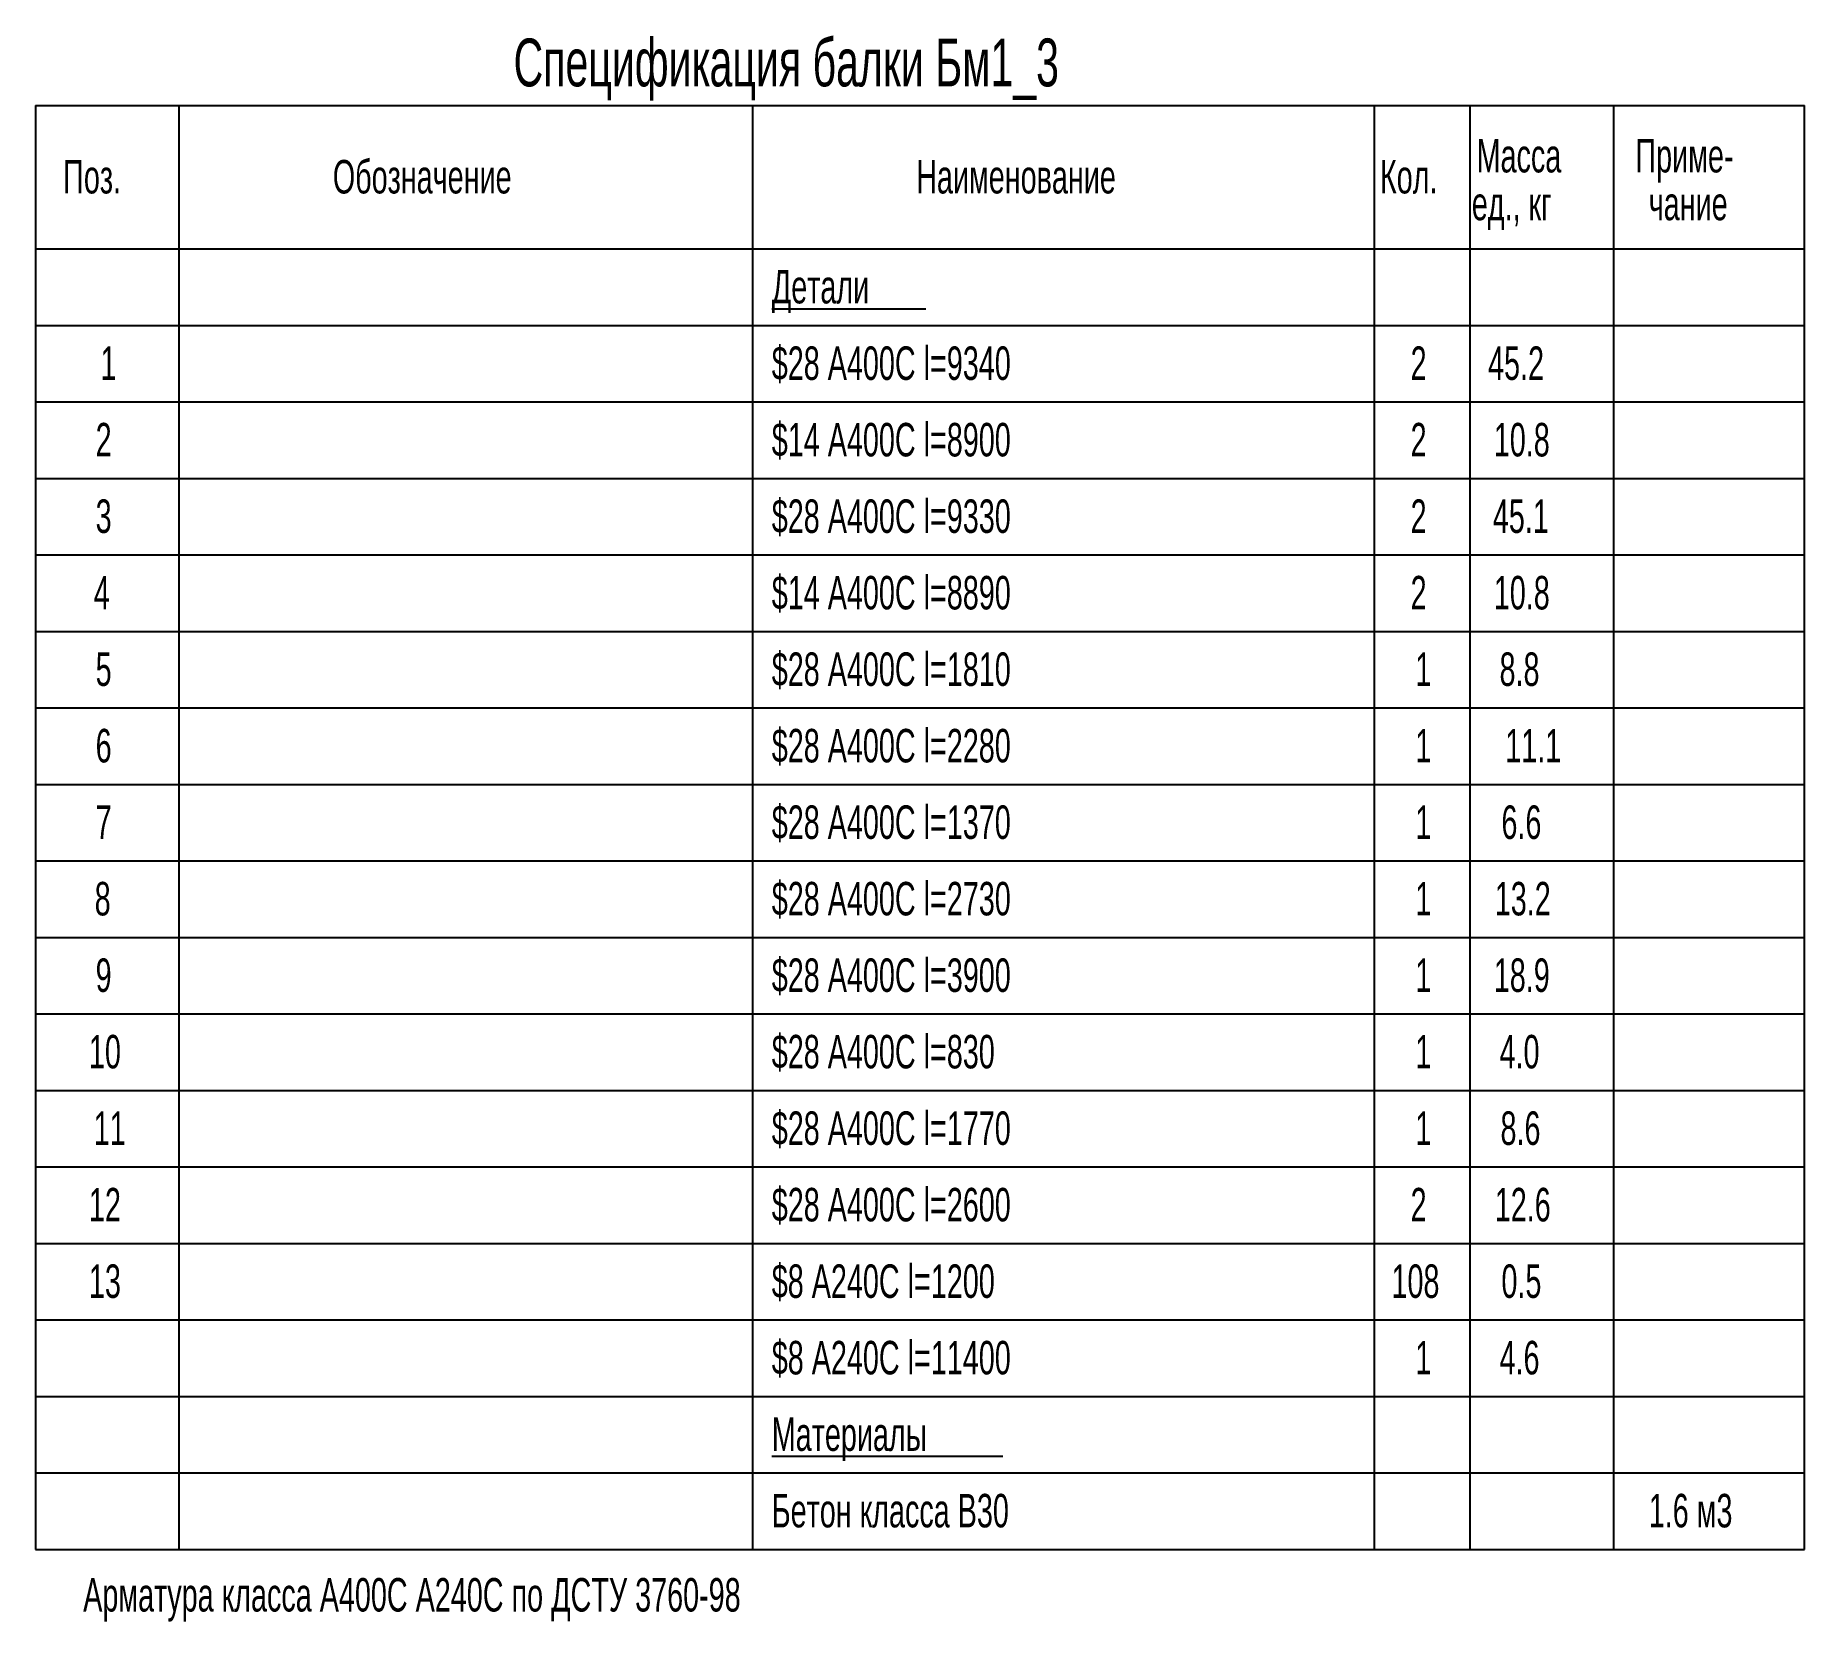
# Model space of a CAD drawing. Extents: x -483223 to 550073, y -164053 to -64662.
# Drawn here: x 150708 to 169208, y -116423 to -99834 of the extents above; entities that cross this region are included whole.
import ezdxf

# ---------------------------------------------------------------- set-up
doc = ezdxf.new("R2010")
doc.units = 0
doc.header["$MEASUREMENT"] = 0
doc.layers.add('TAB', color=2, linetype='CONTINUOUS')
doc.layers.add('TABL', color=65, linetype='CONTINUOUS')
doc.styles.add('РОЗМІР', font='ARIALN.TTF', dxfattribs={"width": 0.75})

msp = doc.modelspace()

# ---------------------------------------------------------------- texts
at = {"layer": 'TAB', "color": 1, "style": 'РОЗМІР', "width": 0.75}
msp.add_text('Спецификация балки Бм1_3', height=500, dxfattribs=at).set_placement((155708.3513, -100367.4744))
at = {"layer": 'TAB', "color": 7, "style": 'РОЗМІР', "width": 0.75}
for s, p in [('Масса', (165778.3513, -101267.4744)), ('Приме-', (167438.3513, -101267.4744)), ('Поз.', (150998.3513, -101487.4744)), ('Обозначение', (153818.3513, -101487.4744)), ('Наименование', (159918.3513, -101487.4744)), ('Кол.', (164768.3513, -101487.4744)), ('ед., кг', (165728.3513, -101767.4744)), ('чание', (167578.3513, -101767.4744)), ('Детали', (158408.3513, -102637.4744)), ('1', (151388.3513, -103437.4744)), ('$28 A400C l=9340', (158408.3513, -103437.4744)), ('2', (165088.3513, -103437.4744)), ('45.2 ', (165898.3513, -103437.4744)), ('2', (151338.3513, -104237.4744)), ('$14 A400C l=8900', (158408.3513, -104237.4744)), ('2', (165088.3513, -104237.4744)), ('10.8 ', (165958.3513, -104237.4744)), ('3', (151338.3513, -105037.4744)), ('$28 A400C l=9330', (158408.3513, -105037.4744)), ('2', (165088.3513, -105037.4744)), ('45.1 ', (165948.3513, -105037.4744)), ('4', (151318.3513, -105837.4744)), ('$14 A400C l=8890', (158408.3513, -105837.4744)), ('2', (165088.3513, -105837.4744)), ('10.8 ', (165958.3513, -105837.4744)), ('5', (151338.3513, -106637.4744)), ('$28 A400C l=1810', (158408.3513, -106637.4744)), ('1', (165138.3513, -106637.4744)), ('8.8 ', (166018.3513, -106637.4744)), ('6', (151338.3513, -107437.4744)), ('$28 A400C l=2280', (158408.3513, -107437.4744)), ('1', (165138.3513, -107437.4744)), ('11.1 ', (166078.3513, -107437.4744)), ('7', (151338.3513, -108237.4744)), ('$28 A400C l=1370', (158408.3513, -108237.4744)), ('1', (165138.3513, -108237.4744)), ('6.6 ', (166038.3513, -108237.4744)), ('8', (151328.3513, -109037.4744)), ('$28 A400C l=2730', (158408.3513, -109037.4744)), ('1', (165138.3513, -109037.4744)), ('13.2 ', (165968.3513, -109037.4744)), ('9', (151338.3513, -109837.4744)), ('$28 A400C l=3900', (158408.3513, -109837.4744)), ('1', (165138.3513, -109837.4744)), ('18.9 ', (165958.3513, -109837.4744)), ('10', (151268.3513, -110637.4744)), ('$28 A400C l=830', (158408.3513, -110637.4744)), ('1', (165138.3513, -110637.4744)), ('4.0 ', (166018.3513, -110637.4744)), ('11', (151318.3513, -111437.4744)), ('$28 A400C l=1770', (158408.3513, -111437.4744)), ('1', (165138.3513, -111437.4744)), ('8.6 ', (166028.3513, -111437.4744)), ('12', (151268.3513, -112237.4744)), ('$28 A400C l=2600', (158408.3513, -112237.4744)), ('2', (165088.3513, -112237.4744)), ('12.6 ', (165968.3513, -112237.4744)), ('$8 A240C l=1200', (158408.3513, -113037.4744)), ('13', (151268.3513, -113037.4744)), ('108', (164888.3513, -113037.4744)), ('0.5 ', (166038.3513, -113037.4744)), ('$8 A240C l=11400', (158408.3513, -113837.4744)), ('1', (165138.3513, -113837.4744)), ('4.6 ', (166018.3513, -113837.4744)), ('Материалы', (158408.3513, -114637.4744)), ('Бетон класса B30', (158408.3513, -115437.4744)), ('1.6 м3', (167578.3513, -115437.4744)), ('Арматура класса A400C A240C по ДСТУ 3760-98', (151208.3513, -116317.4744))]:
    msp.add_text(s, height=350, dxfattribs=at).set_placement(p)

# ---------------------------------------------------------------- linework, layer by layer
at = {"layer": 'TAB', "color": 7}
for p, q in [((158408.3513, -102692.4744), (160018.3511, -102692.4744)), ((158408.3513, -114692.4744), (160823.3515, -114692.4744))]:
    msp.add_line(p, q, dxfattribs=at)
at = {"layer": 'TABL', "color": 5}
for p, q in [((150708.3513, -100567.4744), (169208.3513, -100567.4744)), ((150708.3513, -100567.4744), (150708.3513, -102067.4744)), ((152208.3513, -100567.4744), (152208.3513, -102067.4744)), ((158208.3513, -100567.4744), (158208.3513, -102067.4744)), ((164708.3513, -100567.4744), (164708.3513, -102067.4744)), ((165708.3513, -100567.4744), (165708.3513, -102067.4744)), ((167208.3513, -100567.4744), (167208.3513, -102067.4744)), ((169208.3513, -102067.4744), (169208.3513, -100567.4744)), ((150708.3513, -102067.4744), (169208.3513, -102067.4744)), ((150708.3513, -102067.4744), (150708.3513, -102867.4744)), ((152208.3513, -102067.4744), (152208.3513, -102867.4744)), ((158208.3513, -102067.4744), (158208.3513, -102867.4744)), ((164708.3513, -102067.4744), (164708.3513, -102867.4744)), ((165708.3513, -102067.4744), (165708.3513, -102867.4744)), ((167208.3513, -102067.4744), (167208.3513, -102867.4744)), ((169208.3513, -102867.4744), (169208.3513, -102067.4744)), ((150708.3513, -102867.4744), (150708.3513, -103667.4744)), ((152208.3513, -102867.4744), (152208.3513, -103667.4744)), ((158208.3513, -102867.4744), (158208.3513, -103667.4744)), ((164708.3513, -102867.4744), (164708.3513, -103667.4744)), ((165708.3513, -102867.4744), (165708.3513, -103667.4744)), ((167208.3513, -102867.4744), (167208.3513, -103667.4744)), ((169208.3513, -103667.4744), (169208.3513, -102867.4744)), ((150708.3513, -103667.4744), (150708.3513, -104467.4744)), ((152208.3513, -103667.4744), (152208.3513, -104467.4744)), ((158208.3513, -103667.4744), (158208.3513, -104467.4744)), ((164708.3513, -103667.4744), (164708.3513, -104467.4744)), ((165708.3513, -103667.4744), (165708.3513, -104467.4744)), ((167208.3513, -103667.4744), (167208.3513, -104467.4744)), ((169208.3513, -104467.4744), (169208.3513, -103667.4744)), ((150708.3513, -104467.4744), (150708.3513, -105267.4744)), ((152208.3513, -104467.4744), (152208.3513, -105267.4744)), ((158208.3513, -104467.4744), (158208.3513, -105267.4744)), ((164708.3513, -104467.4744), (164708.3513, -105267.4744)), ((165708.3513, -104467.4744), (165708.3513, -105267.4744)), ((167208.3513, -104467.4744), (167208.3513, -105267.4744)), ((169208.3513, -105267.4744), (169208.3513, -104467.4744)), ((150708.3513, -105267.4744), (150708.3513, -106067.4744)), ((152208.3513, -105267.4744), (152208.3513, -106067.4744)), ((158208.3513, -105267.4744), (158208.3513, -106067.4744)), ((164708.3513, -105267.4744), (164708.3513, -106067.4744)), ((165708.3513, -105267.4744), (165708.3513, -106067.4744)), ((167208.3513, -105267.4744), (167208.3513, -106067.4744)), ((169208.3513, -106067.4744), (169208.3513, -105267.4744)), ((150708.3513, -106067.4744), (150708.3513, -106867.4744)), ((152208.3513, -106067.4744), (152208.3513, -106867.4744)), ((158208.3513, -106067.4744), (158208.3513, -106867.4744)), ((164708.3513, -106067.4744), (164708.3513, -106867.4744)), ((165708.3513, -106067.4744), (165708.3513, -106867.4744)), ((167208.3513, -106067.4744), (167208.3513, -106867.4744)), ((169208.3513, -106867.4744), (169208.3513, -106067.4744)), ((150708.3513, -106867.4744), (150708.3513, -107667.4744)), ((152208.3513, -106867.4744), (152208.3513, -107667.4744)), ((158208.3513, -106867.4744), (158208.3513, -107667.4744)), ((164708.3513, -106867.4744), (164708.3513, -107667.4744)), ((165708.3513, -106867.4744), (165708.3513, -107667.4744)), ((167208.3513, -106867.4744), (167208.3513, -107667.4744)), ((169208.3513, -107667.4744), (169208.3513, -106867.4744)), ((150708.3513, -107667.4744), (150708.3513, -108467.4744)), ((152208.3513, -107667.4744), (152208.3513, -108467.4744)), ((158208.3513, -107667.4744), (158208.3513, -108467.4744)), ((164708.3513, -107667.4744), (164708.3513, -108467.4744)), ((165708.3513, -107667.4744), (165708.3513, -108467.4744)), ((167208.3513, -107667.4744), (167208.3513, -108467.4744)), ((169208.3513, -108467.4744), (169208.3513, -107667.4744)), ((150708.3513, -108467.4744), (150708.3513, -109267.4744)), ((152208.3513, -108467.4744), (152208.3513, -109267.4744)), ((158208.3513, -108467.4744), (158208.3513, -109267.4744)), ((164708.3513, -108467.4744), (164708.3513, -109267.4744)), ((165708.3513, -108467.4744), (165708.3513, -109267.4744)), ((167208.3513, -108467.4744), (167208.3513, -109267.4744)), ((169208.3513, -109267.4744), (169208.3513, -108467.4744)), ((150708.3513, -109267.4744), (150708.3513, -110067.4744)), ((152208.3513, -109267.4744), (152208.3513, -110067.4744)), ((158208.3513, -109267.4744), (158208.3513, -110067.4744)), ((164708.3513, -109267.4744), (164708.3513, -110067.4744)), ((165708.3513, -109267.4744), (165708.3513, -110067.4744)), ((167208.3513, -109267.4744), (167208.3513, -110067.4744)), ((169208.3513, -110067.4744), (169208.3513, -109267.4744)), ((150708.3513, -110067.4744), (150708.3513, -110867.4744)), ((152208.3513, -110067.4744), (152208.3513, -110867.4744)), ((158208.3513, -110067.4744), (158208.3513, -110867.4744)), ((164708.3513, -110067.4744), (164708.3513, -110867.4744)), ((165708.3513, -110067.4744), (165708.3513, -110867.4744)), ((167208.3513, -110067.4744), (167208.3513, -110867.4744)), ((169208.3513, -110867.4744), (169208.3513, -110067.4744)), ((150708.3513, -110867.4744), (150708.3513, -111667.4744)), ((152208.3513, -110867.4744), (152208.3513, -111667.4744)), ((158208.3513, -110867.4744), (158208.3513, -111667.4744)), ((164708.3513, -110867.4744), (164708.3513, -111667.4744)), ((165708.3513, -110867.4744), (165708.3513, -111667.4744)), ((167208.3513, -110867.4744), (167208.3513, -111667.4744)), ((169208.3513, -111667.4744), (169208.3513, -110867.4744)), ((150708.3513, -111667.4744), (150708.3513, -112467.4744)), ((152208.3513, -111667.4744), (152208.3513, -112467.4744)), ((158208.3513, -111667.4744), (158208.3513, -112467.4744)), ((164708.3513, -111667.4744), (164708.3513, -112467.4744)), ((165708.3513, -111667.4744), (165708.3513, -112467.4744)), ((167208.3513, -111667.4744), (167208.3513, -112467.4744)), ((169208.3513, -112467.4744), (169208.3513, -111667.4744)), ((150708.3513, -112467.4744), (150708.3513, -113267.4744)), ((152208.3513, -112467.4744), (152208.3513, -113267.4744)), ((158208.3513, -112467.4744), (158208.3513, -113267.4744)), ((164708.3513, -112467.4744), (164708.3513, -113267.4744)), ((165708.3513, -112467.4744), (165708.3513, -113267.4744)), ((167208.3513, -112467.4744), (167208.3513, -113267.4744)), ((169208.3513, -113267.4744), (169208.3513, -112467.4744)), ((150708.3513, -113267.4744), (150708.3513, -114067.4744)), ((152208.3513, -113267.4744), (152208.3513, -114067.4744)), ((158208.3513, -113267.4744), (158208.3513, -114067.4744)), ((164708.3513, -113267.4744), (164708.3513, -114067.4744)), ((165708.3513, -113267.4744), (165708.3513, -114067.4744)), ((167208.3513, -113267.4744), (167208.3513, -114067.4744)), ((169208.3513, -114067.4744), (169208.3513, -113267.4744)), ((150708.3513, -114067.4744), (150708.3513, -114867.4744)), ((152208.3513, -114067.4744), (152208.3513, -114867.4744)), ((158208.3513, -114067.4744), (158208.3513, -114867.4744)), ((164708.3513, -114067.4744), (164708.3513, -114867.4744)), ((165708.3513, -114067.4744), (165708.3513, -114867.4744)), ((167208.3513, -114067.4744), (167208.3513, -114867.4744)), ((169208.3513, -114867.4744), (169208.3513, -114067.4744)), ((150708.3513, -114867.4744), (150708.3513, -115667.4744)), ((152208.3513, -114867.4744), (152208.3513, -115667.4744)), ((158208.3513, -114867.4744), (158208.3513, -115667.4744)), ((164708.3513, -114867.4744), (164708.3513, -115667.4744)), ((165708.3513, -114867.4744), (165708.3513, -115667.4744)), ((167208.3513, -114867.4744), (167208.3513, -115667.4744)), ((169208.3513, -115667.4744), (169208.3513, -114867.4744))]:
    msp.add_line(p, q, dxfattribs=at)
at = {"layer": 'TABL', "color": 7}
for p, q in [((150708.3513, -102867.4744), (169208.3513, -102867.4744)), ((150708.3513, -103667.4744), (169208.3513, -103667.4744)), ((150708.3513, -104467.4744), (169208.3513, -104467.4744)), ((150708.3513, -105267.4744), (169208.3513, -105267.4744)), ((150708.3513, -106067.4744), (169208.3513, -106067.4744)), ((150708.3513, -106867.4744), (169208.3513, -106867.4744)), ((150708.3513, -107667.4744), (169208.3513, -107667.4744)), ((150708.3513, -108467.4744), (169208.3513, -108467.4744)), ((150708.3513, -109267.4744), (169208.3513, -109267.4744)), ((150708.3513, -110067.4744), (169208.3513, -110067.4744)), ((150708.3513, -110867.4744), (169208.3513, -110867.4744)), ((150708.3513, -111667.4744), (169208.3513, -111667.4744)), ((150708.3513, -112467.4744), (169208.3513, -112467.4744)), ((150708.3513, -113267.4744), (169208.3513, -113267.4744)), ((150708.3513, -114067.4744), (169208.3513, -114067.4744)), ((150708.3513, -114867.4744), (169208.3513, -114867.4744)), ((150708.3513, -115667.4744), (169208.3513, -115667.4744))]:
    msp.add_line(p, q, dxfattribs=at)

msp.set_redraw_order([(e.dxf.handle, doc.entitydb.next_handle()) for e in msp.query("TEXT MTEXT ATTDEF DIMENSION ARC_DIMENSION")])  # texts and dimensions are drawn at this point

doc.saveas('drawing.dxf')
